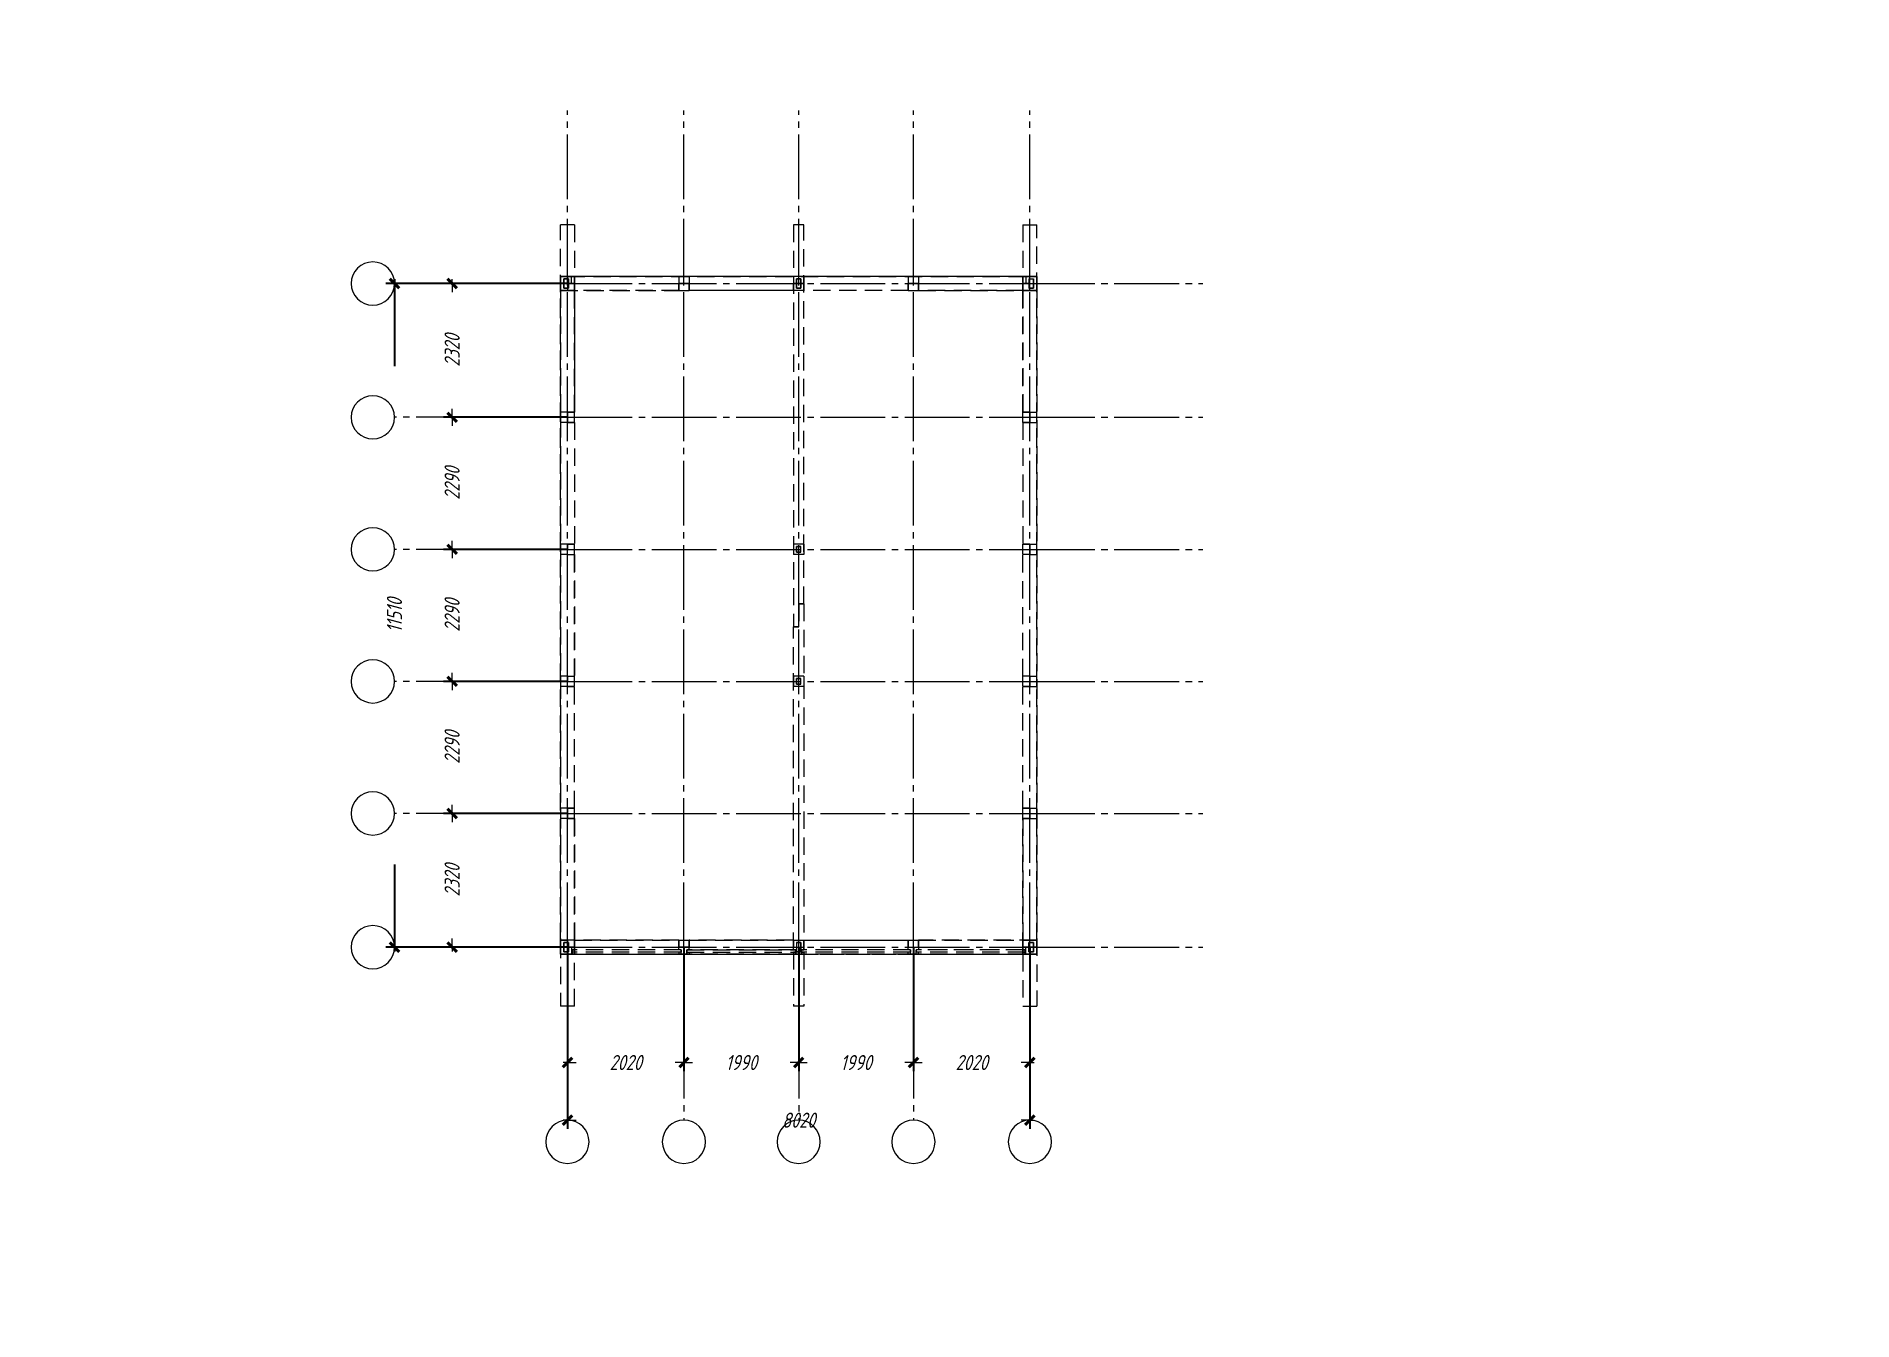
# Model space of a CAD drawing. Header units: millimetres. Extents: x 0 to 7980, y 0 to 297.
# Drawn here: x 2100 to 2520, y 0 to 297 of the extents above; entities that cross this region are included whole.
import ezdxf

# ---------------------------------------------------------------- set-up
doc = ezdxf.new("R2010")
doc.units = ezdxf.units.MM
for name, pattern in [('K5LT_AXLED', [19.5, 15, -1.5, 1.5, -1.5]), ('K5LT_BASIC', [0]), ('K5LT_DASHED', [6, 4, -2]), ('K5LT_THIN', [0])]:
    doc.linetypes.add(name, pattern=pattern)
doc.layers.add('Системный слой', color=7, linetype='Continuous')
doc.styles.add('KDIMTEXTSTYLE', font='GOST_AU.SHX', dxfattribs={"width": 0.96, "oblique": 15, "height": 5})
doc.styles.add('KTEXTSTYLE', font='GOST_AU.SHX', dxfattribs={"width": 0.96, "height": 5})
doc.dimstyles.new('KDIMSTYLE (0.01)', dxfattribs={"dimtxt": 5, "dimasz": 1, "dimexe": 2, "dimexo": 0, "dimgap": 1, "dimtad": 1, "dimlfac": 75, "dimtxsty": 'KDIMTEXTSTYLE', "dimsah": 1, "dimcen": 0, "dimdle": 1, "dimadec": 0, "dimazin": 0, "dimtfac": 0.667, "dimtmove": 0, "dimatfit": 3, "dimfxl": 0, "dimtvp": 1, "dimtolj": 1, "dimtzin": 0, "dimarcsym": 0})

msp = doc.modelspace()

# ---------------------------------------------------------------- blocks, each defined once
blk = doc.blocks.new('U60')
at = {"layer": 'Системный слой', "color": 30, "linetype": 'K5LT_AXLED', "lineweight": 18}
for p, q in [((2202.814154856354, 86.36095628591309), (2182.814154856354, 86.36095628591309)), ((2222.814154856354, 86.36095628591309), (2202.814154856354, 86.36095628591309)), ((2222.814154856354, 86.36095628591309), (2329.747488189688, 86.36095628591309)), ((2329.747488189688, 86.36095628591309), (2369.747488189688, 86.36095628591309))]:
    blk.add_line(p, q, dxfattribs=at)
at = {"layer": 'Системный слой', "color": 7, "linetype": 'K5LT_THIN', "lineweight": 18}
blk.add_arc((2177.814154856354, 86.36095628591309), 5, 0, 359.999994270422, dxfattribs=at)
blk = doc.blocks.new('U61')
at = {"layer": 'Системный слой', "color": 30, "linetype": 'K5LT_AXLED', "lineweight": 18}
for p, q in [((2202.814154856354, 117.2942896192464), (2182.814154856354, 117.2942896192464)), ((2222.814154856354, 117.2942896192464), (2202.814154856354, 117.2942896192464)), ((2222.814154856354, 117.2942896192464), (2329.747488189688, 117.2942896192464)), ((2329.747488189688, 117.2942896192464), (2369.747488189688, 117.2942896192464))]:
    blk.add_line(p, q, dxfattribs=at)
at = {"layer": 'Системный слой', "color": 7, "linetype": 'K5LT_THIN', "lineweight": 18}
blk.add_arc((2177.814154856354, 117.2942896192464), 5, 0, 359.999994270422, dxfattribs=at)
blk = doc.blocks.new('U62')
at = {"layer": 'Системный слой', "color": 30, "linetype": 'K5LT_AXLED', "lineweight": 18}
for p, q in [((2202.814154856354, 147.8276229525798), (2182.814154856354, 147.8276229525798)), ((2222.814154856354, 147.8276229525798), (2202.814154856354, 147.8276229525798)), ((2222.814154856354, 147.8276229525798), (2329.747488189688, 147.8276229525798)), ((2329.747488189688, 147.8276229525798), (2369.747488189688, 147.8276229525798))]:
    blk.add_line(p, q, dxfattribs=at)
at = {"layer": 'Системный слой', "color": 7, "linetype": 'K5LT_THIN', "lineweight": 18}
blk.add_arc((2177.814154856354, 147.8276229525797), 5, 0, 359.999994270422, dxfattribs=at)
blk = doc.blocks.new('U63')
at = {"layer": 'Системный слой', "color": 30, "linetype": 'K5LT_AXLED', "lineweight": 18}
for p, q in [((2202.814154856354, 178.3609562859131), (2182.814154856354, 178.3609562859131)), ((2222.814154856354, 178.3609562859131), (2202.814154856354, 178.3609562859131)), ((2222.814154856354, 178.3609562859131), (2329.747488189688, 178.3609562859131)), ((2329.747488189688, 178.3609562859131), (2369.747488189688, 178.3609562859131))]:
    blk.add_line(p, q, dxfattribs=at)
at = {"layer": 'Системный слой', "color": 7, "linetype": 'K5LT_THIN', "lineweight": 18}
blk.add_arc((2177.814154856354, 178.3609562859131), 5, 0, 359.999994270422, dxfattribs=at)
blk = doc.blocks.new('U64')
at = {"layer": 'Системный слой', "color": 30, "linetype": 'K5LT_AXLED', "lineweight": 18}
for p, q in [((2202.814154856354, 208.8942896192464), (2182.814154856354, 208.8942896192464)), ((2222.814154856354, 208.8942896192464), (2202.814154856354, 208.8942896192464)), ((2222.814154856354, 208.8942896192464), (2329.747488189688, 208.8942896192464)), ((2329.747488189688, 208.8942896192464), (2369.747488189688, 208.8942896192464))]:
    blk.add_line(p, q, dxfattribs=at)
at = {"layer": 'Системный слой', "color": 7, "linetype": 'K5LT_THIN', "lineweight": 18}
blk.add_arc((2177.814154856354, 208.8942896192464), 5, 0, 359.999994270422, dxfattribs=at)
blk = doc.blocks.new('U65')
at = {"layer": 'Системный слой', "color": 30, "linetype": 'K5LT_AXLED', "lineweight": 18}
for p, q in [((2202.814154856354, 239.8276229525798), (2182.814154856354, 239.8276229525798)), ((2222.814154856354, 239.8276229525798), (2202.814154856354, 239.8276229525798)), ((2222.814154856354, 239.8276229525798), (2329.747488189688, 239.8276229525798)), ((2329.747488189688, 239.8276229525798), (2369.747488189688, 239.8276229525798))]:
    blk.add_line(p, q, dxfattribs=at)
at = {"layer": 'Системный слой', "color": 7, "linetype": 'K5LT_THIN', "lineweight": 18}
blk.add_arc((2177.814154856354, 239.8276229525797), 5, 0, 359.999994270422, dxfattribs=at)
blk = doc.blocks.new('U66')
at = {"layer": 'Системный слой', "color": 30, "linetype": 'K5LT_AXLED', "lineweight": 18}
for p, q in [((2222.814154856354, 239.8276229525798), (2222.814154856354, 279.8276229525798)), ((2222.814154856354, 86.36095628591309), (2222.814154856354, 239.8276229525798)), ((2222.814154856354, 86.36095628591309), (2222.814154856354, 66.36095628591308)), ((2222.814154856354, 66.36095628591308), (2222.814154856354, 46.36095628591308))]:
    blk.add_line(p, q, dxfattribs=at)
at = {"layer": 'Системный слой', "color": 7, "linetype": 'K5LT_THIN', "lineweight": 18}
blk.add_arc((2222.814154856354, 41.36095628591308), 5, 0, 359.999994270422, dxfattribs=at)
blk = doc.blocks.new('U67')
at = {"layer": 'Системный слой', "color": 30, "linetype": 'K5LT_AXLED', "lineweight": 18}
for p, q in [((2249.747488189688, 239.8276229525798), (2249.747488189688, 279.8276229525798)), ((2249.747488189688, 86.36095628591309), (2249.747488189688, 239.8276229525798)), ((2249.747488189688, 86.36095628591309), (2249.747488189688, 66.36095628591308)), ((2249.747488189688, 66.36095628591308), (2249.747488189688, 46.36095628591308))]:
    blk.add_line(p, q, dxfattribs=at)
at = {"layer": 'Системный слой', "color": 7, "linetype": 'K5LT_THIN', "lineweight": 18}
blk.add_arc((2249.747488189687, 41.36095628591308), 5, 0, 359.999994270422, dxfattribs=at)
blk = doc.blocks.new('U68')
at = {"layer": 'Системный слой', "color": 30, "linetype": 'K5LT_AXLED', "lineweight": 18}
for p, q in [((2276.280821523021, 239.8276229525798), (2276.280821523021, 279.8276229525798)), ((2276.280821523021, 86.36095628591309), (2276.280821523021, 239.8276229525798)), ((2276.280821523021, 86.36095628591309), (2276.280821523021, 66.36095628591308)), ((2276.280821523021, 66.36095628591308), (2276.280821523021, 46.36095628591308))]:
    blk.add_line(p, q, dxfattribs=at)
at = {"layer": 'Системный слой', "color": 7, "linetype": 'K5LT_THIN', "lineweight": 18}
blk.add_arc((2276.280821523021, 41.36095628591308), 5, 0, 359.999994270422, dxfattribs=at)
blk = doc.blocks.new('U69')
at = {"layer": 'Системный слой', "color": 30, "linetype": 'K5LT_AXLED', "lineweight": 18}
for p, q in [((2302.814154856354, 239.8276229525798), (2302.814154856354, 279.8276229525798)), ((2302.814154856354, 86.36095628591309), (2302.814154856354, 239.8276229525798)), ((2302.814154856354, 86.36095628591309), (2302.814154856354, 66.36095628591308)), ((2302.814154856354, 66.36095628591308), (2302.814154856354, 46.36095628591308))]:
    blk.add_line(p, q, dxfattribs=at)
at = {"layer": 'Системный слой', "color": 7, "linetype": 'K5LT_THIN', "lineweight": 18}
blk.add_arc((2302.814154856354, 41.36095628591308), 5, 0, 359.999994270422, dxfattribs=at)
blk = doc.blocks.new('U70')
at = {"layer": 'Системный слой', "color": 30, "linetype": 'K5LT_AXLED', "lineweight": 18}
for p, q in [((2329.747488189688, 239.8276229525798), (2329.747488189688, 279.8276229525798)), ((2329.747488189688, 86.36095628591309), (2329.747488189688, 239.8276229525798)), ((2329.747488189688, 86.36095628591309), (2329.747488189688, 66.36095628591308)), ((2329.747488189688, 66.36095628591308), (2329.747488189688, 46.36095628591308))]:
    blk.add_line(p, q, dxfattribs=at)
at = {"layer": 'Системный слой', "color": 7, "linetype": 'K5LT_THIN', "lineweight": 18}
blk.add_arc((2329.747488189687, 41.36095628591308), 5, 0, 359.999994270422, dxfattribs=at)
blk = doc.blocks.new('U59')
at = {"layer": 'Системный слой'}
for name in ['U66', 'U67', 'U68', 'U69', 'U70', 'U65', 'U64', 'U63', 'U62', 'U61', 'U60']:
    blk.add_blockref(name, (0, 0), dxfattribs=at)
blk = doc.blocks.new('U71')
at = {"layer": 'Системный слой', "color": 7, "linetype": 'K5LT_DASHED', "lineweight": 18}
for p, q in [((2221.214298549688, 178.3610933659128), (2221.214298549688, 241.4276558725795)), ((2224.414297829689, 241.4276489925795), (2221.214303403021, 241.4276489925795)), ((2221.214303403021, 241.4276489925795), (2221.214303403021, 238.2276545525796)), ((2224.414297829689, 241.4276489925795), (2221.214303403021, 241.4276489925795)), ((2221.214303403021, 238.2276545525796), (2221.214303403021, 241.4276489925795)), ((2331.347440309688, 241.4276420992464), (2221.214308243023, 241.4276420992464)), ((2222.014297229689, 240.8943234192463), (2222.014297229689, 238.760993605913)), ((2222.014297229689, 240.8943234192463), (2223.080962136355, 240.8943234192463)), ((2223.080964483022, 240.894320005913), (2223.080964483022, 238.7609902859129)), ((2328.147455283022, 241.4276558725795), (2224.414293269688, 241.4276558725795)), ((2224.414293269688, 241.4276558725795), (2224.414293269688, 210.094374285913)), ((2224.414297829689, 238.2276545525796), (2224.414297829689, 241.4276489925795)), ((2224.414297829689, 238.2276545525796), (2224.414297829689, 241.4276489925795)), ((2248.547586749689, 238.2276611525797), (2248.547586749689, 239.8276585125794)), ((2250.947587229688, 239.8276450192462), (2248.547591616355, 239.8276450192462)), ((2250.947582776355, 238.2276611525797), (2250.947582776355, 239.8276585125794)), ((2275.747541829689, 240.8943234192463), (2276.814206723022, 240.8943234192463)), ((2275.747541843022, 238.7609902859129), (2275.747541843022, 240.894320005913)), ((2276.814206723022, 238.760993605913), (2276.814206723022, 240.8943234192463)), ((2304.014156923022, 239.8276450192462), (2301.614161309688, 239.8276450192462)), ((2301.614165763022, 238.2276611525797), (2301.614165763022, 239.8276585125794)), ((2304.014156923022, 238.2276479525797), (2304.014156923022, 239.8276450192462)), ((2328.147450723022, 241.4276489925795), (2328.147450723022, 238.2276545525796)), ((2328.147450723022, 241.4276489925795), (2331.347445149688, 241.4276489925795)), ((2328.147450723022, 241.4276489925795), (2328.147450723022, 238.2276545525796)), ((2328.147455283022, 210.094374285913), (2328.147455283022, 241.4276558725795)), ((2328.147455283022, 241.4276558725795), (2331.347449989689, 241.4276558725795)), ((2329.480786416354, 240.8943234192463), (2330.547451323022, 240.8943234192463)), ((2329.480786416354, 240.8943234192463), (2329.480786416354, 238.760993605913)), ((2330.547451323022, 240.8943234192463), (2330.547451323022, 238.760993605913)), ((2331.347445149688, 241.4276489925795), (2331.347445149688, 238.2276545525796)), ((2331.347445149688, 238.2276545525796), (2331.347445149688, 241.4276489925795)), ((2331.347449989689, 147.8278104592463), (2331.347449989689, 241.4276558725795)), ((2224.414297829689, 238.2276545525796), (2221.214303403021, 238.2276545525796)), ((2221.214308243023, 238.2276479525797), (2248.547591616355, 238.2276479525797)), ((2224.414302389688, 238.2276479525797), (2221.214308243023, 238.2276479525797)), ((2221.214308243023, 238.2276479525797), (2221.214308243023, 178.361090685913)), ((2223.080962136355, 238.760993605913), (2222.014297229689, 238.760993605913)), ((2248.547586749689, 238.2276611525797), (2224.414293269688, 238.2276611525797)), ((2224.414302389688, 210.0943660325797), (2224.414302389688, 238.2276479525797)), ((2301.614165763022, 238.2276611525797), (2250.947582776355, 238.2276611525797)), ((2276.814206723022, 238.760993605913), (2275.747541829689, 238.760993605913)), ((2304.014156923022, 238.2276479525797), (2331.347440309688, 238.2276479525797)), ((2328.147455283022, 238.2276611525797), (2304.014161803022, 238.2276611525797)), ((2328.147446163021, 210.0943660325797), (2328.147446163021, 238.2276479525797)), ((2328.147450723022, 238.2276545525796), (2331.347445149688, 238.2276545525796)), ((2328.147450723022, 238.2276545525796), (2331.347445149688, 238.2276545525796)), ((2330.547451323022, 238.760993605913), (2329.480786416354, 238.760993605913)), ((2331.347440309688, 238.2276479525797), (2331.347440309688, 147.8278131392462)), ((2224.414302389688, 210.0943660325797), (2222.814305309688, 210.0943660325797)), ((2222.814305309688, 210.0943660325797), (2222.814305309688, 207.6943704059129)), ((2329.747452643022, 210.094374285913), (2328.147455283022, 210.094374285913)), ((2329.747443243022, 207.6943704059129), (2329.747443243022, 210.0943660325797)), ((2224.414293269688, 207.6943782592463), (2222.814295909688, 207.6943782592463)), ((2224.414293269688, 207.6943782592463), (2224.414293269688, 179.5610913792461)), ((2329.747443243022, 207.6943704059129), (2328.147446163021, 207.6943704059129)), ((2328.147455283022, 207.6943782592463), (2328.147455283022, 179.5610913792461)), ((2221.214298549688, 178.3610933659128), (2221.214298549688, 84.76124795257958)), ((2222.814295909688, 178.3610933659128), (2221.214298549688, 178.3610933659128)), ((2222.814305309688, 178.361090685913), (2221.214308243023, 178.361090685913)), ((2221.214308243023, 87.96125587257974), (2221.214308243023, 178.361090685913)), ((2224.414293269688, 179.5610913792461), (2222.814295909688, 179.5610913792461)), ((2222.814295909688, 177.1610953525795), (2222.814295909688, 178.3610933659128)), ((2222.814295909688, 177.1610953525795), (2224.414293269688, 177.1610953525795)), ((2222.814305309688, 179.5610884859129), (2222.814305309688, 178.361090685913)), ((2224.414302389688, 149.0278109525795), (2224.414302389688, 177.1610928725796)), ((2329.747443243022, 177.1610928725796), (2328.147446163021, 177.1610928725796)), ((2329.747452643022, 179.5610913792461), (2328.147455283022, 179.5610913792461)), ((2328.147455283022, 149.0278084725796), (2328.147455283022, 177.1610953525795)), ((2329.747452643022, 179.5610913792461), (2329.747452643022, 177.1610953525795)), ((2222.814295909688, 146.627812445913), (2222.814295909688, 149.0278084725796)), ((2222.814305309688, 149.0278109525795), (2224.414302389688, 149.0278109525795)), ((2329.747452643022, 149.0278084725796), (2328.147455283022, 149.0278084725796)), ((2329.747443243022, 147.8278131392462), (2331.347440309688, 147.8278131392462)), ((2329.747443243022, 146.6278153392462), (2329.747443243022, 147.8278131392462)), ((2329.747452643022, 149.0278084725796), (2329.747452643022, 147.8278104592463)), ((2329.747452643022, 147.8278104592463), (2331.347449989689, 147.8278104592463)), ((2331.347440309688, 87.96125587257974), (2331.347440309688, 147.8278131392462)), ((2331.347449989689, 147.8278104592463), (2331.347449989689, 84.76124795257958)), ((2222.814295909688, 146.627812445913), (2224.414293269688, 146.627812445913)), ((2224.414302389688, 118.4945334192462), (2224.414302389688, 146.6278153392462)), ((2328.147455283022, 118.4945255792462), (2328.147455283022, 146.627812445913)), ((2328.147455283022, 146.627812445913), (2329.747452643022, 146.627812445913)), ((2222.814305309688, 118.4945334192462), (2224.414302389688, 118.4945334192462)), ((2222.814305309688, 118.4945334192462), (2222.814305309688, 116.0945378059129)), ((2328.147455283022, 118.4945255792462), (2329.747452643022, 118.4945255792462)), ((2329.747443243022, 116.0945378059129), (2329.747443243022, 118.4945334192462)), ((2222.814295909688, 116.0945295392461), (2224.414293269688, 116.0945295392461)), ((2224.414293269688, 116.0945295392461), (2224.414293269688, 85.74791299257961)), ((2224.414302389688, 87.96125587257974), (2224.414302389688, 116.0945378059129)), ((2328.147446163021, 116.0945378059129), (2328.147446163021, 87.96125587257974)), ((2328.147455283022, 85.74791299257961), (2328.147455283022, 116.0945295392461)), ((2328.147455283022, 116.0945295392461), (2329.747452643022, 116.0945295392461)), ((2223.880960816356, 84.76124795257958), (2221.214298549688, 84.76124795257958)), ((2224.414297829689, 87.96124927257955), (2221.214303403021, 87.96124927257955)), ((2221.214303403021, 84.76125484591302), (2221.214303403021, 87.96124927257955)), ((2224.414297829689, 87.96124927257955), (2221.214303403021, 87.96124927257955)), ((2221.214303403021, 87.96124927257955), (2221.214303403021, 84.76125484591302)), ((2224.414297829689, 84.76125484591302), (2221.214303403021, 84.76125484591302)), ((2224.414297829689, 84.76125484591302), (2221.214303403021, 84.76125484591302)), ((2248.547591616355, 87.96125587257974), (2221.214308243023, 87.96125587257974)), ((2221.214308243023, 84.76126172591302), (2331.347440309688, 84.76126172591302)), ((2222.014297229689, 87.42791021924612), (2223.080962136355, 87.42791021924612)), ((2222.014297229689, 87.42791021924612), (2222.014297229689, 85.29458040591281)), ((2223.080962136355, 85.29458040591281), (2222.014297229689, 85.29458040591281)), ((2223.080962136355, 87.42791021924612), (2223.080962136355, 85.29458040591281)), ((2223.880960816356, 84.76124795257958), (2223.880960816356, 85.74791299257961)), ((2223.880962349688, 85.74791525924608), (2224.414294789689, 85.74791525924608)), ((2223.880962349688, 84.76125024591292), (2224.414294789689, 84.76125024591292)), ((2224.414293269688, 85.74791299257961), (2224.414293269688, 87.96124267257974)), ((2224.414293269688, 87.96124267257974), (2248.547586749689, 87.96124267257974)), ((2224.414294789689, 84.76125024591292), (2224.414294789689, 85.74791525924608)), ((2249.080919989688, 85.74791525924608), (2224.414294789689, 85.74791525924608)), ((2224.414294789689, 84.76125024591292), (2224.414294789689, 85.74791525924608)), ((2224.414294789689, 84.76125024591292), (2249.080919989688, 84.76125024591292)), ((2224.414297829689, 84.76125484591302), (2224.414297829689, 87.96124927257955)), ((2224.414297829689, 87.96124927257955), (2224.414297829689, 84.76125484591302)), ((2248.547591616355, 87.96125587257974), (2248.547591616355, 86.36125880591291)), ((2248.547591616355, 86.36125880591291), (2250.947587229688, 86.36125880591291)), ((2249.080919203022, 84.76124795257958), (2250.414250323022, 84.76124795257958)), ((2249.080919989688, 84.76125024591292), (2249.080919989688, 85.74791525924608)), ((2275.614208723022, 85.74791525924608), (2250.414251083022, 85.74791525924608)), ((2250.414251083022, 85.74791525924608), (2250.414251083022, 84.76125024591292)), ((2275.614208723022, 84.76125024591292), (2250.414251083022, 84.76125024591292)), ((2250.947582776355, 87.96124267257974), (2301.614165763022, 87.96124267257974)), ((2250.947582776355, 87.96124267257974), (2250.947582776355, 86.36124531257967)), ((2275.614208723022, 84.76125024591292), (2275.614208723022, 85.74791525924608)), ((2276.947539843022, 84.76124795257958), (2275.614208709689, 84.76124795257958)), ((2275.747541829689, 87.42791021924612), (2275.747541829689, 85.29458040591281)), ((2275.747541829689, 87.42791021924612), (2276.814206723022, 87.42791021924612)), ((2276.814206723022, 85.29458040591281), (2275.747541829689, 85.29458040591281)), ((2276.814206709689, 87.42791353924618), (2276.814206709689, 85.29458381924614)), ((2302.147497469689, 85.74791525924608), (2276.947539816355, 85.74791525924608)), ((2276.947539816355, 85.74791525924608), (2276.947539816355, 84.76125024591292)), ((2302.147497469689, 84.76125024591292), (2276.947539816355, 84.76125024591292)), ((2301.614161309688, 86.36125880591291), (2304.014156923022, 86.36125880591291)), ((2301.614165763022, 87.96124267257974), (2301.614165763022, 86.36124531257967)), ((2302.147497469689, 84.76125024591292), (2302.147497469689, 85.74791525924608)), ((2302.147498216355, 84.76124795257958), (2303.480829349689, 84.76124795257958)), ((2303.480828549689, 84.76125024591292), (2303.480828549689, 85.74791525924608)), ((2328.147453763022, 85.74791525924608), (2303.480828549689, 85.74791525924608)), ((2303.480828549689, 84.76125024591292), (2328.147453763022, 84.76125024591292)), ((2331.347440309688, 87.96125587257974), (2304.014156923022, 87.96125587257974)), ((2304.014161803022, 87.96124267257974), (2328.147455283022, 87.96124267257974)), ((2304.014161803022, 87.96124267257974), (2304.014161803022, 86.36124531257967)), ((2328.147446163021, 87.96125587257974), (2331.347440309688, 87.96125587257974)), ((2328.147450723022, 87.96124927257955), (2328.147450723022, 84.76125484591302)), ((2328.147450723022, 87.96124927257955), (2331.347445149688, 87.96124927257955)), ((2328.147450723022, 87.96124927257955), (2328.147450723022, 84.76125484591302)), ((2328.147450723022, 84.76125484591302), (2331.347445149688, 84.76125484591302)), ((2328.147450723022, 84.76125484591302), (2331.347445149688, 84.76125484591302)), ((2328.147453763022, 84.76125024591292), (2328.147453763022, 85.74791525924608)), ((2328.147453763022, 84.76125024591292), (2328.147453763022, 85.74791525924608)), ((2328.680786203021, 84.76125024591292), (2328.147453763022, 84.76125024591292)), ((2328.147455283022, 85.74791299257961), (2328.147455283022, 87.96124267257974)), ((2328.680787736355, 85.74791299257961), (2328.147455283022, 85.74791299257961)), ((2328.680786203021, 84.76125024591292), (2328.680786203021, 85.74791525924608)), ((2328.680787736355, 84.76124795257958), (2331.347449989689, 84.76124795257958)), ((2329.480784069689, 85.29458381924614), (2329.480784069689, 87.42791353924618)), ((2329.480786416354, 87.42791021924612), (2330.547451323022, 87.42791021924612)), ((2330.547451323022, 85.29458040591281), (2329.480786416354, 85.29458040591281)), ((2330.547451323022, 85.29458040591281), (2330.547451323022, 87.42791021924612)), ((2331.347445149688, 84.76125484591302), (2331.347445149688, 87.96124927257955)), ((2331.347445149688, 87.96124927257955), (2331.347445149688, 84.76125484591302))]:
    blk.add_line(p, q, dxfattribs=at)
blk = doc.blocks.new('U72')
at = {"layer": 'Системный слой', "color": 7, "linetype": 'K5LT_DASHED', "lineweight": 18}
for p, q in [((2221.214136043021, 239.8276576725797), (2224.414133029688, 239.8276640059131)), ((2222.814145389688, 239.8276451792464), (2221.214145016354, 239.8276451792464)), ((2221.214145016354, 239.8276451792464), (2221.214145016354, 238.227644805913)), ((2221.214154763021, 241.4276316725797), (2224.414154949688, 241.4276316725797)), ((2221.214154763021, 241.4276316725797), (2221.214154763021, 238.2276314992464)), ((2222.014246883021, 238.7608364725797), (2222.014246883021, 240.8941663125797)), ((2223.080911803022, 240.8941663125797), (2222.014246883021, 240.8941663125797)), ((2224.414154949688, 239.8276315792463), (2222.814154856354, 239.8276315792463)), ((2222.814154856354, 239.8276315792463), (2222.814154856354, 238.2276314992464)), ((2223.080914149688, 238.760833125913), (2223.080914149688, 240.8941628725797)), ((2224.414144856355, 241.4276469125797), (2223.738093949688, 241.4276455525797)), ((2223.738093949688, 239.8276451792464), (2223.738093949688, 241.4276455525797)), ((2224.414144856355, 239.8276465125797), (2223.738093949688, 239.8276451792464)), ((2224.414133029688, 239.8276640059131), (2224.414133029688, 238.227663245913)), ((2224.414154949688, 239.8276315792463), (2224.414154949688, 241.4276316725797)), ((2224.414242949688, 241.4274987659131), (2224.414242949688, 238.2275040192465)), ((2248.547460643021, 239.8277118059131), (2248.547460643021, 238.2277100459131)), ((2250.947467496354, 239.8276990592464), (2248.547466963021, 239.8276943125796)), ((2250.947489776354, 241.4276316725797), (2248.547489629688, 241.4276316725797)), ((2248.547536696355, 241.4274987659131), (2248.547536696355, 239.8275013925797)), ((2250.947461723022, 239.8277165659131), (2250.947461723022, 238.2277146992463)), ((2250.947489776354, 241.4276316725797), (2250.947489776354, 239.8276371792464)), ((2275.080824243021, 241.4276455525797), (2275.080824243021, 239.8276507792464)), ((2277.480824603022, 239.8276371792464), (2275.080824456355, 239.8276371792464)), ((2277.480822563021, 241.4274987659131), (2275.080826496355, 241.4274987659131)), ((2275.080826496355, 241.4274987659131), (2275.080826496355, 238.2275040192465)), ((2275.747492069688, 240.8941663125797), (2275.747492069688, 238.7608364725797)), ((2275.747492069688, 240.8941663125797), (2276.814156989688, 240.8941663125797)), ((2276.814156989688, 240.8941663125797), (2276.814156989688, 238.7608364725797)), ((2277.480822563021, 241.4274987659131), (2277.480822563021, 238.2275040192465)), ((2277.480824816355, 241.4276455525797), (2277.480824816355, 239.8276507792464)), ((2301.614116309688, 241.4274987659131), (2301.614116309688, 239.8275013925797)), ((2304.014159429688, 241.4276316725797), (2301.614159283021, 241.4276316725797)), ((2301.614187336354, 239.8277165659131), (2304.014188416355, 239.8277118059131)), ((2301.614187336354, 239.8277165659131), (2301.614187336354, 238.2277146992463)), ((2304.014159429688, 241.4276316725797), (2304.014159429688, 239.8276371792464)), ((2304.014188416355, 239.8277118059131), (2304.014188416355, 238.2277100459131)), ((2328.147406109688, 241.4274987659131), (2328.147406109688, 238.2275040192465)), ((2328.147406109688, 241.4274987659131), (2331.347400869688, 241.4274987659131)), ((2328.147494109688, 239.8276315792463), (2329.747494203021, 239.8276315792463)), ((2328.823555109688, 239.8276451792464), (2328.147503296355, 239.8276451792464)), ((2328.147504203021, 241.4276469125797), (2328.823555109688, 241.4276455525797)), ((2328.147504203021, 241.4276469125797), (2328.147504203021, 239.8276465125797)), ((2328.147516029688, 239.8276640059131), (2331.347513016355, 239.8276576725797)), ((2328.147516029688, 239.8276640059131), (2328.147516029688, 238.227663245913)), ((2328.823555109688, 241.4276455525797), (2328.823555109688, 239.8276451792464)), ((2329.480737256355, 240.8941663125797), (2329.480737256355, 238.7608364725797)), ((2329.480737256355, 240.8941663125797), (2330.547402176355, 240.8941663125797)), ((2329.747503669688, 238.227644805913), (2329.747503669688, 239.8276451792464)), ((2329.747503669688, 239.8276451792464), (2331.347504043021, 239.8276451792464)), ((2330.547402176355, 238.7608364725797), (2330.547402176355, 240.8941663125797)), ((2331.347494296355, 241.4276316725797), (2331.347494296355, 238.2276314992464)), ((2331.347504043021, 238.227644805913), (2331.347504043021, 239.8276451792464)), ((2221.214136043021, 238.2276570459131), (2224.414133029688, 238.227663245913)), ((2221.214145016354, 238.227644805913), (2222.814145389688, 238.227644805913)), ((2222.014246883021, 238.7608364725797), (2223.080911803022, 238.7608364725797)), ((2248.547541603021, 238.2274907125797), (2250.947537243022, 238.2274907125797)), ((2277.480822563021, 238.2275040192465), (2275.080826496355, 238.2275040192465)), ((2275.747492069688, 238.7608364725797), (2276.814156989688, 238.7608364725797)), ((2301.614111816355, 238.2274907125797), (2304.014107456354, 238.2274907125797)), ((2331.347513016355, 238.2276570459131), (2328.147516029688, 238.227663245913)), ((2329.480737256355, 238.7608364725797), (2330.547402176355, 238.7608364725797)), ((2331.347504043021, 238.227644805913), (2329.747503669688, 238.227644805913)), ((2222.814245576355, 210.0942168325797), (2221.214248189688, 210.0942168325797)), ((2221.214248189688, 210.0942168325797), (2221.214248189688, 207.6942207792464)), ((2222.814245576355, 207.6942207792464), (2222.814245576355, 210.0942168325797)), ((2222.814255043021, 210.0942085125798), (2224.414252136355, 210.0942085125798)), ((2224.414145763021, 207.6943043392464), (2224.414145763021, 210.0943048992464)), ((2329.747394016355, 210.0942085125798), (2328.147396923021, 210.0942085125798)), ((2328.147503296355, 207.6943043392464), (2328.147503296355, 210.0943048992464)), ((2329.747403483022, 210.0942168325797), (2329.747403483022, 207.6942207792464)), ((2329.747403483022, 210.0942168325797), (2331.347400869688, 210.0942168325797)), ((2331.347400869688, 207.6942207792464), (2331.347400869688, 210.0942168325797)), ((2222.814245576355, 207.6942207792464), (2221.214248189688, 207.6942207792464)), ((2222.814255043021, 207.6942128725798), (2224.414252136355, 207.6942128725798)), ((2329.747394016355, 207.6942128725798), (2328.147396923021, 207.6942128725798)), ((2329.747403483022, 207.6942207792464), (2331.347400869688, 207.6942207792464)), ((2222.814245576355, 179.5609335925797), (2221.214248189688, 179.5609335925797)), ((2221.214248189688, 179.5609335925797), (2221.214248189688, 177.1609375259131)), ((2222.814245576355, 177.1609375259131), (2221.214248189688, 177.1609375259131)), ((2222.814245576355, 177.1609375259131), (2222.814245576355, 179.5609335925797)), ((2222.814255043021, 179.5609306725797), (2224.414252136355, 179.5609306725797)), ((2222.814255043021, 177.1609350325797), (2224.414252136355, 177.1609350325797)), ((2224.414145763021, 177.160963885913), (2224.414145763021, 179.560964445913)), ((2277.480826269688, 179.5609844192464), (2275.080822789688, 179.5609844192464)), ((2275.080822789688, 179.5609844192464), (2275.080822789688, 177.1609809525798)), ((2277.480826269688, 177.1609809525798), (2275.080822789688, 177.1609809525798)), ((2275.747490429688, 177.6943150592464), (2275.747490429688, 179.0276503125797)), ((2275.747490429688, 179.0276503125797), (2276.814158629688, 179.0276503125797)), ((2275.747490429688, 177.6943150592464), (2276.814158629688, 177.6943150592464)), ((2276.814158629688, 177.6943150592464), (2276.814158629688, 179.0276503125797)), ((2277.480826269688, 179.5609844192464), (2277.480826269688, 177.1609809525798)), ((2329.747394016355, 179.5609306725797), (2328.147396923021, 179.5609306725797)), ((2329.747394016355, 177.1609350325797), (2328.147396923021, 177.1609350325797)), ((2328.147503296355, 177.160963885913), (2328.147503296355, 179.560964445913)), ((2329.747403483022, 179.5609335925797), (2329.747403483022, 177.1609375259131)), ((2329.747403483022, 179.5609335925797), (2331.347400869688, 179.5609335925797)), ((2329.747403483022, 177.1609375259131), (2331.347400869688, 177.1609375259131)), ((2331.347400869688, 177.1609375259131), (2331.347400869688, 179.5609335925797)), ((2222.814245576355, 149.0276503392464), (2221.214248189688, 149.0276503392464)), ((2221.214248189688, 149.0276503392464), (2221.214248189688, 146.627654285913)), ((2222.814245576355, 146.627654285913), (2222.814245576355, 149.0276503392464)), ((2222.814255043021, 149.0276528325797), (2224.414252136355, 149.0276528325797)), ((2224.414145763021, 146.6276234192464), (2224.414145763021, 149.0276239792464)), ((2277.480826269688, 149.0276069259131), (2275.080822789688, 149.0276069259131)), ((2275.080822789688, 149.0276069259131), (2275.080822789688, 146.6276034459131)), ((2275.747490429688, 147.1609375525797), (2275.747490429688, 148.4942728192464)), ((2275.747490429688, 148.4942728192464), (2276.814158629688, 148.4942728192464)), ((2275.747490429688, 147.1609375525797), (2276.814158629688, 147.1609375525797)), ((2276.814158629688, 147.1609375525797), (2276.814158629688, 148.4942728192464)), ((2277.480826269688, 149.0276069259131), (2277.480826269688, 146.6276034459131)), ((2329.747394016355, 149.0276528325797), (2328.147396923021, 149.0276528325797)), ((2328.147503296355, 146.6276234192464), (2328.147503296355, 149.0276239792464)), ((2329.747403483022, 149.0276503392464), (2329.747403483022, 146.627654285913)), ((2329.747403483022, 149.0276503392464), (2331.347400869688, 149.0276503392464)), ((2331.347400869688, 146.627654285913), (2331.347400869688, 149.0276503392464)), ((2222.814245576355, 146.627654285913), (2221.214248189688, 146.627654285913)), ((2222.814255043021, 146.6276571925797), (2224.414252136355, 146.6276571925797)), ((2277.480826269688, 146.6276034459131), (2275.080822789688, 146.6276034459131)), ((2329.747394016355, 146.6276571925797), (2328.147396923021, 146.6276571925797)), ((2329.747403483022, 146.627654285913), (2331.347400869688, 146.627654285913)), ((2222.814245576355, 118.4943670992463), (2221.214248189688, 118.4943670992463)), ((2221.214248189688, 118.4943670992463), (2221.214248189688, 116.0943710325798)), ((2222.814245576355, 116.0943710325798), (2222.814245576355, 118.4943670992463)), ((2222.814255043021, 118.4943749925797), (2224.414252136355, 118.4943749925797)), ((2224.414145763021, 116.0942829659131), (2224.414145763021, 118.4942835259131)), ((2329.747394016355, 118.4943749925797), (2328.147396923021, 118.4943749925797)), ((2328.147503296355, 116.0942829659131), (2328.147503296355, 118.4942835259131)), ((2329.747403483022, 118.4943670992463), (2329.747403483022, 116.0943710325798)), ((2329.747403483022, 118.4943670992463), (2331.347400869688, 118.4943670992463)), ((2331.347400869688, 116.0943710325798), (2331.347400869688, 118.4943670992463)), ((2222.814245576355, 116.0943710325798), (2221.214248189688, 116.0943710325798)), ((2222.814255043021, 116.0943793525797), (2224.414252136355, 116.0943793525797)), ((2329.747394016355, 116.0943793525797), (2328.147396923021, 116.0943793525797)), ((2329.747403483022, 116.0943710325798), (2331.347400869688, 116.0943710325798)), ((2221.214136043021, 86.36093019257974), (2221.214136043021, 87.96093083257968)), ((2224.414133029688, 86.3609238592464), (2221.214136043021, 86.36093019257974)), ((2221.214145016354, 87.96094307257974), (2222.814145389688, 87.96094307257974)), ((2221.214145016354, 86.36094269924638), (2222.814145389688, 86.36094269924638)), ((2221.214154763021, 84.76095619257973), (2221.214154763021, 87.96095637924635)), ((2224.414242949688, 87.9610838459131), (2221.214248189688, 87.9610838459131)), ((2224.414242949688, 84.76108909924636), (2221.214248189688, 84.76108909924636)), ((2222.014246883021, 85.29442156591303), (2222.014246883021, 87.42775139257968)), ((2223.080911803022, 87.42775139257968), (2222.014246883021, 87.42775139257968)), ((2222.014246883021, 85.29442156591303), (2223.080911803022, 85.29442156591303)), ((2222.814145389688, 86.36094269924638), (2222.814145389688, 87.96094307257974)), ((2222.814154856354, 86.36095628591309), (2224.414154949688, 86.36095628591309)), ((2223.080914149688, 85.29442500591303), (2223.080914149688, 87.42775473924641)), ((2224.414144856355, 86.36094135257974), (2223.738093949688, 86.36094269924638)), ((2223.738093949688, 86.36094269924638), (2223.738093949688, 84.76094232591302)), ((2224.414144856355, 84.7609409525797), (2223.738093949688, 84.76094232591302)), ((2224.414144856355, 85.74760787257969), (2223.880812109688, 85.74760892591308)), ((2223.880812296355, 85.21427575257971), (2223.880812296355, 85.74760921924643)), ((2224.414144856355, 85.21427440591307), (2223.880812109688, 85.21427547257971)), ((2224.414133029688, 86.3609238592464), (2224.414133029688, 87.96092461924637)), ((2224.414144856355, 86.36094135257974), (2224.414144856355, 85.74760787257969)), ((2224.414144856355, 84.7609409525797), (2224.414144856355, 85.21427440591307)), ((2224.414242949688, 85.74775415257973), (2224.414242949688, 87.9610838459131)), ((2248.547460643021, 86.36087605924642), (2248.547460643021, 87.96087781924633)), ((2248.547460643021, 87.96087781924633), (2250.947461723022, 87.96087316591309)), ((2250.947461723022, 86.3608713125797), (2248.547460643021, 86.36087605924642)), ((2248.547489629688, 85.74762291257974), (2248.547489629688, 86.36096188591304)), ((2249.080823003021, 85.74762291257974), (2248.547489629688, 85.74762291257974)), ((2248.547489629688, 84.76095619257973), (2250.947489776354, 84.76095619257973)), ((2249.080869149688, 85.21442168591307), (2248.547536696355, 85.21442168591307)), ((2248.547536696355, 85.21442168591307), (2248.547536696355, 84.76108909924636)), ((2249.080869149688, 85.21442168591307), (2249.080869149688, 85.74775415257973)), ((2250.414156403021, 85.21428955257973), (2250.414156403021, 85.74762291257974)), ((2250.414156403021, 85.74762291257974), (2250.947489776354, 85.74762291257974)), ((2250.414156403021, 85.21428955257973), (2250.947489776354, 85.21428955257973)), ((2250.947461723022, 86.3608713125797), (2250.947461723022, 87.96087316591309)), ((2250.947489776354, 85.74762291257974), (2250.947489776354, 86.36096188591304)), ((2250.947532749688, 85.21442168591307), (2250.947532749688, 84.76108909924636)), ((2275.080822789688, 87.96085191257973), (2277.480826269688, 87.96085191257973)), ((2275.080822789688, 84.76084728591304), (2277.480826269688, 84.76084728591304)), ((2275.080824456355, 85.74762291257974), (2275.080824456355, 86.36096188591304)), ((2275.080824456355, 86.36096188591304), (2277.480824603022, 86.36096188591304)), ((2275.614157829688, 85.74762291257974), (2275.080824456355, 85.74762291257974)), ((2275.080826496355, 85.74775415257973), (2275.080826496355, 87.9610838459131)), ((2275.614158963022, 85.21442168591307), (2275.080826496355, 85.21442168591307)), ((2275.080826496355, 85.21442168591307), (2275.080826496355, 84.76108909924636)), ((2275.614158963022, 85.21442168591307), (2275.614158963022, 85.74775415257973)), ((2275.747492069688, 87.42775139257968), (2276.814156989688, 87.42775139257968)), ((2275.747492069688, 87.42775139257968), (2275.747492069688, 85.29442156591303)), ((2275.747492096355, 85.29442500591303), (2276.814156963022, 85.29442500591303)), ((2276.814156963022, 85.29442500591303), (2276.814156963022, 87.42775473924641)), ((2276.947491229688, 85.21428955257973), (2276.947491229688, 85.74762291257974)), ((2276.947491229688, 85.74762291257974), (2277.480824603022, 85.74762291257974)), ((2276.947491229688, 85.21428955257973), (2277.480824603022, 85.21428955257973)), ((2277.480822563021, 85.74775415257973), (2277.480822563021, 87.9610838459131)), ((2277.480822563021, 85.21442168591307), (2277.480822563021, 84.76108909924636)), ((2277.480824603022, 85.74762291257974), (2277.480824603022, 86.36096188591304)), ((2302.147448763021, 85.21442168591307), (2301.614116309688, 85.21442168591307)), ((2302.147492656355, 85.74762291257974), (2301.614159283021, 85.74762291257974)), ((2301.614163776354, 85.74760921924643), (2301.614163776354, 86.3609482859131)), ((2301.614163776354, 84.76094232591302), (2301.614163776354, 85.21427575257971)), ((2301.614163776354, 84.76094232591302), (2304.014164336354, 84.76094232591302)), ((2301.614181563021, 86.36088880591304), (2304.014182096355, 86.36089355257975)), ((2301.614187336354, 87.96087316591309), (2304.014188416355, 87.96087781924633)), ((2301.614187336354, 86.3608713125797), (2301.614187336354, 87.96087316591309)), ((2302.147448763021, 85.21442168591307), (2302.147448763021, 85.74775415257973)), ((2303.480830883022, 85.21427575257971), (2303.480830883022, 85.74760921924643)), ((2304.014164336354, 85.74760921924643), (2303.480830883022, 85.74760921924643)), ((2304.014164336354, 85.21427575257971), (2303.480830883022, 85.21427575257971)), ((2304.014112363021, 84.76108909924636), (2304.014112363021, 85.21442168591307)), ((2304.014182096355, 86.36089355257975), (2304.014182096355, 85.747559685913)), ((2304.014188416355, 86.36087605924642), (2304.014188416355, 87.96087781924633)), ((2328.147406109688, 85.74775415257973), (2328.147406109688, 87.9610838459131)), ((2328.147406109688, 85.74775415257973), (2328.680738576355, 85.74775415257973)), ((2328.147494109688, 85.74762291257974), (2328.147494109688, 86.36095628591309)), ((2328.147494109688, 86.36095628591309), (2329.747494203021, 86.36095628591309)), ((2328.147494109688, 84.76095619257973), (2328.147494109688, 85.21428955257973)), ((2331.347494296355, 84.76095619257973), (2328.147494109688, 84.76095619257973)), ((2328.147503296355, 86.36094269924638), (2328.823555109688, 86.36094269924638)), ((2328.147504203021, 85.21427440591307), (2328.680836949688, 85.21427547257971)), ((2328.147504203021, 84.7609409525797), (2328.823555109688, 84.76094232591302)), ((2328.147516029688, 87.96092461924637), (2331.347513016355, 87.96093083257968)), ((2328.147516029688, 86.3609238592464), (2328.147516029688, 87.96092461924637)), ((2328.147516029688, 86.3609238592464), (2331.347513016355, 86.36093019257974)), ((2328.680836763021, 85.74760921924643), (2328.680836763021, 85.21427575257971)), ((2328.823555109688, 84.76094232591302), (2328.823555109688, 86.36094269924638)), ((2330.547402176355, 87.42775139257968), (2329.480737256355, 87.42775139257968)), ((2329.480737256355, 87.42775139257968), (2329.480737256355, 85.29442156591303)), ((2329.480737256355, 85.29442156591303), (2330.547402176355, 85.29442156591303)), ((2331.347504043021, 87.96094307257974), (2329.747503669688, 87.96094307257974)), ((2329.747503669688, 86.36094269924638), (2329.747503669688, 87.96094307257974)), ((2331.347504043021, 86.36094269924638), (2329.747503669688, 86.36094269924638)), ((2330.547402176355, 87.42775139257968), (2330.547402176355, 85.29442156591303)), ((2331.347494296355, 84.76095619257973), (2331.347494296355, 87.96095637924635)), ((2331.347504043021, 87.96094307257974), (2331.347504043021, 86.36094269924638))]:
    blk.add_line(p, q, dxfattribs=at)
blk = doc.blocks.new('U73')
at = {"layer": 'Системный слой', "color": 7, "linetype": 'K5LT_DASHED', "lineweight": 18}
for p, q in [((2222.814135016355, 241.4276607259129), (2329.747503669688, 241.4276607259129)), ((2222.814144483021, 239.8276466059129), (2222.814144483021, 241.427646845913)), ((2222.814144483021, 239.8276466059129), (2224.414144736355, 239.8276466059129)), ((2224.414135549688, 238.2276596725797), (2224.414135549688, 239.8276601925796)), ((2248.547476843021, 238.2276596725797), (2248.547476843021, 239.8276601925796)), ((2248.547476843021, 239.8276601925796), (2250.947477643021, 239.8276601925796)), ((2250.947477643021, 238.2276596725797), (2250.947477643021, 239.8276601925796)), ((2275.080818949688, 239.8276601925796), (2277.480819736355, 239.8276601925796)), ((2275.080819163021, 238.227646365913), (2275.080819163021, 239.8276466059129)), ((2277.480819736355, 238.2276596725797), (2277.480819736355, 239.8276601925796)), ((2301.614161043021, 238.2276596725797), (2301.614161043021, 239.8276601925796)), ((2301.614161043021, 239.8276601925796), (2304.014161843021, 239.8276601925796)), ((2304.014156923021, 238.227646365913), (2304.014156923021, 239.8276466059129)), ((2328.147493949688, 238.227646365913), (2328.147493949688, 239.8276466059129)), ((2329.747503669688, 239.8276601925796), (2328.147503136355, 239.8276601925796)), ((2329.747503669688, 239.8276601925796), (2329.747503669688, 241.4276607259129)), ((2248.547476843021, 238.2276596725797), (2224.414135549688, 238.2276596725797)), ((2275.080819163021, 238.227646365913), (2250.947482123021, 238.227646365913)), ((2301.614161043021, 238.2276596725797), (2277.480819736355, 238.2276596725797)), ((2304.014156923021, 238.227646365913), (2328.147493949688, 238.227646365913)), ((2222.814135016355, 86.36094284591294), (2224.414135549688, 86.36094284591294)), ((2222.814135016355, 86.36094284591294), (2222.814135016355, 84.76094231257963)), ((2223.880802029688, 84.76094231257963), (2222.814135016355, 84.76094231257963)), ((2222.814144483021, 84.76095619257967), (2329.747494203022, 84.76095619257967)), ((2249.080811163021, 85.7476059925796), (2223.880803576355, 85.7476059925796)), ((2223.880803576355, 85.7476059925796), (2223.880803576355, 84.7609446192463)), ((2249.080811163021, 84.7609446192463), (2223.880803576355, 84.7609446192463)), ((2223.880810549688, 85.21428284591298), (2223.880810549688, 85.74761627257968)), ((2249.080814776355, 85.21428284591298), (2223.880810549688, 85.21428284591298)), ((2248.547476843021, 87.96094336591293), (2224.414135549688, 87.96094336591293)), ((2224.414144736355, 87.96095667257964), (2224.414144736355, 86.36095643257966)), ((2248.547476843021, 87.96094336591293), (2248.547476843021, 86.36094284591294)), ((2248.547481763022, 86.36095643257966), (2250.947482123021, 86.36095643257966)), ((2250.414144136355, 84.76094231257963), (2249.080810363021, 84.76094231257963)), ((2249.080811163021, 84.7609446192463), (2249.080811163021, 85.7476059925796)), ((2249.080814776355, 85.74761627257968), (2249.080814776355, 85.21428284591298)), ((2250.414144896355, 84.7609446192463), (2250.414144896355, 85.7476059925796)), ((2250.414144896355, 85.7476059925796), (2275.614152469688, 85.7476059925796)), ((2250.414144896355, 84.7609446192463), (2275.614152469688, 84.7609446192463)), ((2250.414148336355, 85.21428284591298), (2275.614152563021, 85.21428284591298)), ((2250.414148709688, 85.747617405913), (2250.414148709688, 85.21428399257964)), ((2275.080819163021, 87.96095667257964), (2250.947482123021, 87.96095667257964)), ((2250.947482123021, 87.96095667257964), (2250.947482123021, 86.36095643257966)), ((2275.080819163021, 87.96095667257964), (2275.080819163021, 86.36095643257966)), ((2275.080819163021, 86.36095643257966), (2277.480819523022, 86.36095643257966)), ((2275.614152456355, 85.74760371257959), (2275.614152456355, 84.76094231257963)), ((2275.614152456355, 84.76094231257963), (2276.947486229688, 84.76094231257963)), ((2275.614152576355, 85.21428399257964), (2275.614152576355, 85.747617405913)), ((2276.947486123021, 85.21428284591298), (2276.947486123021, 85.74761627257968)), ((2302.147493789688, 85.7476059925796), (2276.947486216355, 85.7476059925796)), ((2276.947486216355, 85.7476059925796), (2276.947486216355, 84.7609446192463)), ((2302.147490349688, 85.21428284591298), (2276.947486123021, 85.21428284591298)), ((2302.147493789688, 84.7609446192463), (2276.947486216355, 84.7609446192463)), ((2277.480819736355, 87.96094336591293), (2301.614161043021, 87.96094336591293)), ((2277.480819736355, 87.96094336591293), (2277.480819736355, 86.36094284591294)), ((2301.614156563021, 86.36095643257966), (2304.014156923021, 86.36095643257966)), ((2301.614161043021, 87.96094336591293), (2301.614161043021, 86.36094284591294)), ((2302.147490349688, 85.74761627257968), (2302.147490349688, 85.21428284591298)), ((2302.147493789688, 84.7609446192463), (2302.147493789688, 85.7476059925796)), ((2303.480828323021, 84.76094231257963), (2302.147494549688, 84.76094231257963)), ((2303.480823509688, 85.747617405913), (2303.480823509688, 85.21428399257964)), ((2328.680827376355, 85.21428399257964), (2303.480823509688, 85.21428399257964)), ((2303.480827523022, 84.7609446192463), (2303.480827523022, 85.7476059925796)), ((2328.680836656355, 85.74760371257959), (2303.480828323021, 85.74760371257959)), ((2328.680835109688, 84.7609446192463), (2303.480827523022, 84.7609446192463)), ((2304.014161843021, 87.96094336591293), (2328.147503136355, 87.96094336591293)), ((2304.014161843021, 87.96094336591293), (2304.014161843021, 86.36094284591294)), ((2329.747494203022, 86.36095643257966), (2328.147493949688, 86.36095643257966)), ((2328.147503136355, 87.96094336591293), (2328.147503136355, 86.36094284591294)), ((2328.680827376355, 85.21428399257964), (2328.680827376355, 85.747617405913)), ((2328.680836656355, 85.74760371257959), (2328.680836656355, 84.76094231257963)), ((2328.680836656355, 84.76094231257963), (2329.747503669688, 84.76094231257963)), ((2329.747494203022, 86.36095643257966), (2329.747494203022, 84.76095619257967))]:
    blk.add_line(p, q, dxfattribs=at)
blk = doc.blocks.new('U74')
at = {"layer": 'Системный слой', "color": 7, "linetype": 'K5LT_DASHED', "lineweight": 18}
for p, q in [((2224.414201403023, 253.4275450592461), (2221.214200923022, 253.4275450592461)), ((2221.214200923022, 147.8275344725795), (2221.214200923022, 253.4275450592461)), ((2224.414201403023, 253.4275450592461), (2224.414201403023, 241.427548819246)), ((2277.480878083022, 253.4276615259127), (2275.080873949689, 253.4276615259127)), ((2275.080873949689, 253.4276615259127), (2275.080873949689, 160.4275322325794)), ((2277.480878083022, 165.760874739246), (2277.480878083022, 253.4276615259127)), ((2328.147550629689, 253.4275450592461), (2328.147550629689, 241.427548819246)), ((2328.147550629689, 253.4275450592461), (2331.347551123022, 253.4275450592461)), ((2331.347560869689, 178.3608751925795), (2331.347560869689, 253.4275610592461)), ((2222.814201163023, 241.427548819246), (2224.414201403023, 241.427548819246)), ((2222.814201163023, 241.427548819246), (2222.814201163023, 238.2275483259128)), ((2276.814210203022, 240.8943270059128), (2275.747541843022, 240.8943270059128)), ((2275.747541843022, 240.8943270059128), (2275.747541843022, 238.7609902859128)), ((2276.814210176356, 238.7609869392461), (2276.814210176356, 240.8943235659128)), ((2328.147550629689, 241.427548819246), (2329.747550869689, 241.427548819246)), ((2329.747550869689, 238.2275483259128), (2329.747550869689, 241.427548819246)), ((2222.814191696355, 238.2275616325795), (2224.414192216356, 238.2275616325795)), ((2224.414192216356, 238.2275616325795), (2224.414192216356, 210.0942190059127)), ((2276.814210176356, 238.7609869392461), (2275.747541856356, 238.7609869392461)), ((2328.147550629689, 238.2275483259128), (2328.147550629689, 210.0942106859128)), ((2328.147550629689, 238.2275483259128), (2329.747550869689, 238.2275483259128)), ((2222.814201163023, 210.0942106859128), (2224.414201403023, 210.0942106859128)), ((2222.814201163023, 210.0942106859128), (2222.814201163023, 207.6942103125795)), ((2328.147550629689, 210.0942106859128), (2329.747550869689, 210.0942106859128)), ((2329.747550869689, 207.6942103125795), (2329.747550869689, 210.0942106859128)), ((2222.814191696355, 207.6942182192461), (2224.414192216356, 207.6942182192461)), ((2224.414192216356, 207.6942182192461), (2224.414192216356, 179.5608755925795)), ((2328.147559816356, 207.6942182192461), (2329.747560349689, 207.6942182192461)), ((2328.147559816356, 207.6942182192461), (2328.147559816356, 179.5608755925795)), ((2222.814191696355, 177.1608747925794), (2222.814191696355, 179.5608755925795)), ((2222.814191696355, 177.1608747925794), (2224.414192216356, 177.1608747925794)), ((2222.814201163023, 179.5608726725793), (2224.414201403023, 179.5608726725793)), ((2224.414201403023, 177.1608722992461), (2224.414201403023, 149.0275346592461)), ((2276.814210203022, 179.0275621125795), (2275.747541843022, 179.0275621125795)), ((2275.747541843022, 179.0275621125795), (2275.747541843022, 177.6942266592461)), ((2276.814210176356, 177.6942260192461), (2275.747541856356, 177.6942260192461)), ((2276.814210176356, 177.6942260192461), (2276.814210176356, 179.0275614059127)), ((2328.147550629689, 179.5608726725793), (2329.747550869689, 179.5608726725793)), ((2329.747550869689, 177.1608722992461), (2328.147550629689, 177.1608722992461)), ((2328.147559816356, 149.0275321659128), (2328.147559816356, 177.1608747925794)), ((2329.747550869689, 177.1608722992461), (2329.747550869689, 178.3608724859128)), ((2329.747550869689, 178.3608724859128), (2331.347551123022, 178.3608724859128)), ((2329.747560349689, 179.5608755925795), (2329.747560349689, 178.3608751925795)), ((2329.747560349689, 178.3608751925795), (2331.347560869689, 178.3608751925795)), ((2331.347551123022, 178.3608724859128), (2331.347551123022, 72.76086191257947)), ((2277.480878083022, 165.760874739246), (2276.280876016356, 165.760874739246)), ((2276.280876016356, 160.4275322325794), (2276.280876016356, 165.760874739246)), ((2276.280876016356, 165.7608742592461), (2277.480877869689, 165.7608742592461)), ((2276.280876016356, 165.7608742592461), (2276.280876016356, 160.4275326992461)), ((2277.480878083022, 165.760874739246), (2277.480878083022, 85.74740372591285)), ((2276.280876016356, 160.4275326992461), (2275.080874163022, 160.4275326992461)), ((2275.080873949689, 85.74740372591285), (2275.080873949689, 160.4275322325794)), ((2275.080873949689, 160.4275322325794), (2276.280876016356, 160.4275322325794)), ((2222.814191696355, 147.8275317659128), (2221.214191163022, 147.8275317659128)), ((2221.214191163022, 147.8275317659128), (2221.214191163022, 72.7608459125795)), ((2222.814201163023, 147.8275344725795), (2221.214200923022, 147.8275344725795)), ((2222.814191696355, 146.6275313792461), (2222.814191696355, 147.8275317659128)), ((2222.814201163023, 149.0275346592461), (2224.414201403023, 149.0275346592461)), ((2222.814201163023, 149.0275346592461), (2222.814201163023, 147.8275344725795)), ((2276.814210203022, 148.494180299246), (2275.747541843022, 148.494180299246)), ((2275.747541843022, 148.494180299246), (2275.747541843022, 147.1608448459129)), ((2276.814210176356, 147.1608455525795), (2275.747541856356, 147.1608455525795)), ((2276.814210176356, 147.1608455525795), (2276.814210176356, 148.4941809525795)), ((2329.747560349689, 149.0275321659128), (2328.147559816356, 149.0275321659128)), ((2329.747560349689, 149.0275321659128), (2329.747560349689, 146.6275313792461)), ((2224.414201403023, 146.6275342859128), (2222.814201163023, 146.6275342859128)), ((2224.414192216356, 118.4941887525795), (2224.414192216356, 146.6275313792461)), ((2329.747550869689, 146.6275342859128), (2328.147550629689, 146.6275342859128)), ((2328.147559816356, 118.4941887525795), (2328.147559816356, 146.6275313792461)), ((2224.414192216356, 118.4941887525795), (2222.814191696355, 118.4941887525795)), ((2222.814201163023, 118.4941966459128), (2222.814201163023, 116.0941962859128)), ((2329.747560349689, 118.4941887525795), (2328.147559816356, 118.4941887525795)), ((2329.747550869689, 116.0941962859128), (2329.747550869689, 118.4941966459128)), ((2224.414201403023, 116.0941962859128), (2222.814201163023, 116.0941962859128)), ((2224.414201403023, 87.96085863257953), (2224.414201403023, 116.0941962859128)), ((2329.747550869689, 116.0941962859128), (2328.147550629689, 116.0941962859128)), ((2328.147550629689, 116.0941962859128), (2328.147550629689, 87.96085863257953)), ((2224.414201403023, 87.96085863257953), (2222.814201163023, 87.96085863257953)), ((2222.814201163023, 87.96085863257953), (2222.814201163023, 84.76085815257937)), ((2224.414201403023, 84.76085815257937), (2222.814201163023, 84.76085815257937)), ((2224.414201403023, 72.76086191257947), (2224.414201403023, 84.76085815257937)), ((2275.614208323022, 85.7474174325795), (2275.080874163022, 85.7474174325795)), ((2275.080874163022, 85.2140832725794), (2275.080874163022, 72.76076143257941)), ((2275.614208203022, 85.21406947257948), (2275.080873949689, 85.21406947257948)), ((2275.614208203022, 85.21406947257948), (2275.614208203022, 85.74740372591285)), ((2276.814210203022, 87.42741667257953), (2275.747541843022, 87.42741667257953)), ((2275.747541843022, 87.42741667257953), (2275.747541843022, 85.29407995257935)), ((2276.814210176356, 85.29408339257935), (2275.747541856356, 85.29408339257935)), ((2276.814210176356, 85.29408339257935), (2276.814210176356, 87.42742001924606)), ((2276.947543709689, 85.2140832725794), (2276.947543709689, 85.7474174325795)), ((2277.480878083022, 85.74740372591285), (2276.947543829689, 85.74740372591285)), ((2277.480878083022, 85.21406947257948), (2276.947543829689, 85.21406947257948)), ((2277.480878083022, 85.21406947257948), (2277.480878083022, 72.76074543257943)), ((2329.747550869689, 84.76085815257937), (2328.147550629689, 84.76085815257937)), ((2328.147550629689, 84.76085815257937), (2328.147550629689, 72.76086191257947)), ((2329.747560349689, 87.96084532591283), (2328.147559816356, 87.96084532591283)), ((2329.747550869689, 84.76085815257937), (2329.747550869689, 87.96085863257953)), ((2224.414201403023, 72.76086191257947), (2221.214200923022, 72.76086191257947)), ((2277.480878083022, 72.76074543257943), (2275.080873949689, 72.76074543257943)), ((2328.147550629689, 72.76086191257947), (2331.347551123022, 72.76086191257947))]:
    blk.add_line(p, q, dxfattribs=at)
blk = doc.blocks.new('KDIMARROW_03')
at = {"layer": 'Системный слой', "color": 0, "linetype": 'K5LT_BASIC', "lineweight": 40}
blk.add_line((-1.060500025749207, -1.060500025749206), (1.060500025749207, 1.060500025749206), dxfattribs=at)
at = {"layer": 'Системный слой', "color": 0, "linetype": 'K5LT_THIN', "lineweight": 18}
for q in [(-1, 0), (2, -2.449293598294706e-16)]:
    blk.add_line((0, 0), q, dxfattribs=at)

# ---------------------------------------------------------------- dimensions: what is measured, and where the dimension line sits
at = {"layer": 'Системный слой', "color": 7}
for base, p1, p2, location in [((2182.814154856355, 86.36095628591312), (2222.814154856354, 239.8276229525798), (2222.814154856354, 86.3609562859131), (2182.814154856355, 163.0942896192465)), ((2196.147488189688, 208.8942896192465), (2222.814154856354, 239.8276229525798), (2222.814154856354, 208.8942896192464), (2196.147488189688, 224.3609562859131)), ((2196.147488189688, 178.3609562859131), (2222.814154856354, 208.8942896192464), (2222.814154856354, 178.3609562859131), (2196.147488189688, 193.6276229525798)), ((2196.147488189688, 147.8276229525798), (2222.814154856354, 178.3609562859131), (2222.814154856354, 147.8276229525797), (2196.147488189688, 163.0942896192465)), ((2196.147488189688, 117.2942896192465), (2222.814154856354, 147.8276229525798), (2222.814154856354, 117.2942896192465), (2196.147488189688, 132.5609562859131)), ((2196.147488189688, 86.36095628591312), (2222.814154856354, 117.2942896192464), (2222.814154856354, 86.3609562859131), (2196.147488189688, 101.8276229525798))]:
    msp.add_linear_dim(base=base, p1=p1, p2=p2, angle=90, location=location, dimstyle='KDIMSTYLE (0.01)', override={"dimexo": 0, "dimpost": '\\H3.5;\\W0.965;\\Q15;<>', "dimblk1": 'KDIMARROW_03', "dimblk2": 'KDIMARROW_03', "dimse1": 0, "dimse2": 0, "dimclrt": 7, "dimtolj": 1}, dxfattribs=at).render()
for base, p1, p2, location in [((2222.814154856355, 59.69428961924645), (2249.747488189688, 86.36095628591309), (2222.814154856354, 86.3609562859131), (2236.280821523022, 59.69428961924645)), ((2222.814154856355, 46.3609562859131), (2329.747488189688, 86.36095628591309), (2222.814154856354, 86.3609562859131), (2276.280821523022, 46.3609562859131)), ((2249.747488189688, 59.69428961924645), (2276.280821523021, 86.36095628591309), (2249.747488189688, 86.3609562859131), (2263.014154856355, 59.69428961924645)), ((2276.280821523022, 59.69428961924645), (2302.814154856354, 86.36095628591309), (2276.280821523021, 86.3609562859131), (2289.547488189688, 59.69428961924645)), ((2302.814154856355, 59.69428961924645), (2329.747488189688, 86.36095628591309), (2302.814154856354, 86.3609562859131), (2316.280821523022, 59.69428961924645))]:
    msp.add_linear_dim(base=base, p1=p1, p2=p2, location=location, dimstyle='KDIMSTYLE (0.01)', override={"dimexo": 0, "dimpost": '\\H3.5;\\W0.965;\\Q15;<>', "dimblk1": 'KDIMARROW_03', "dimblk2": 'KDIMARROW_03', "dimse1": 0, "dimse2": 0, "dimclrt": 7, "dimtolj": 1}, dxfattribs=at).render()

# ---------------------------------------------------------------- block references
at = {"layer": 'Системный слой'}
for name in ['U59', 'U74', 'U72', 'U71', 'U73']:
    msp.add_blockref(name, (0, 0), dxfattribs=at)

msp.set_redraw_order([(e.dxf.handle, doc.entitydb.next_handle()) for e in msp.query("TEXT MTEXT ATTDEF DIMENSION ARC_DIMENSION")])  # texts and dimensions are drawn at this point

doc.saveas('drawing.dxf')
